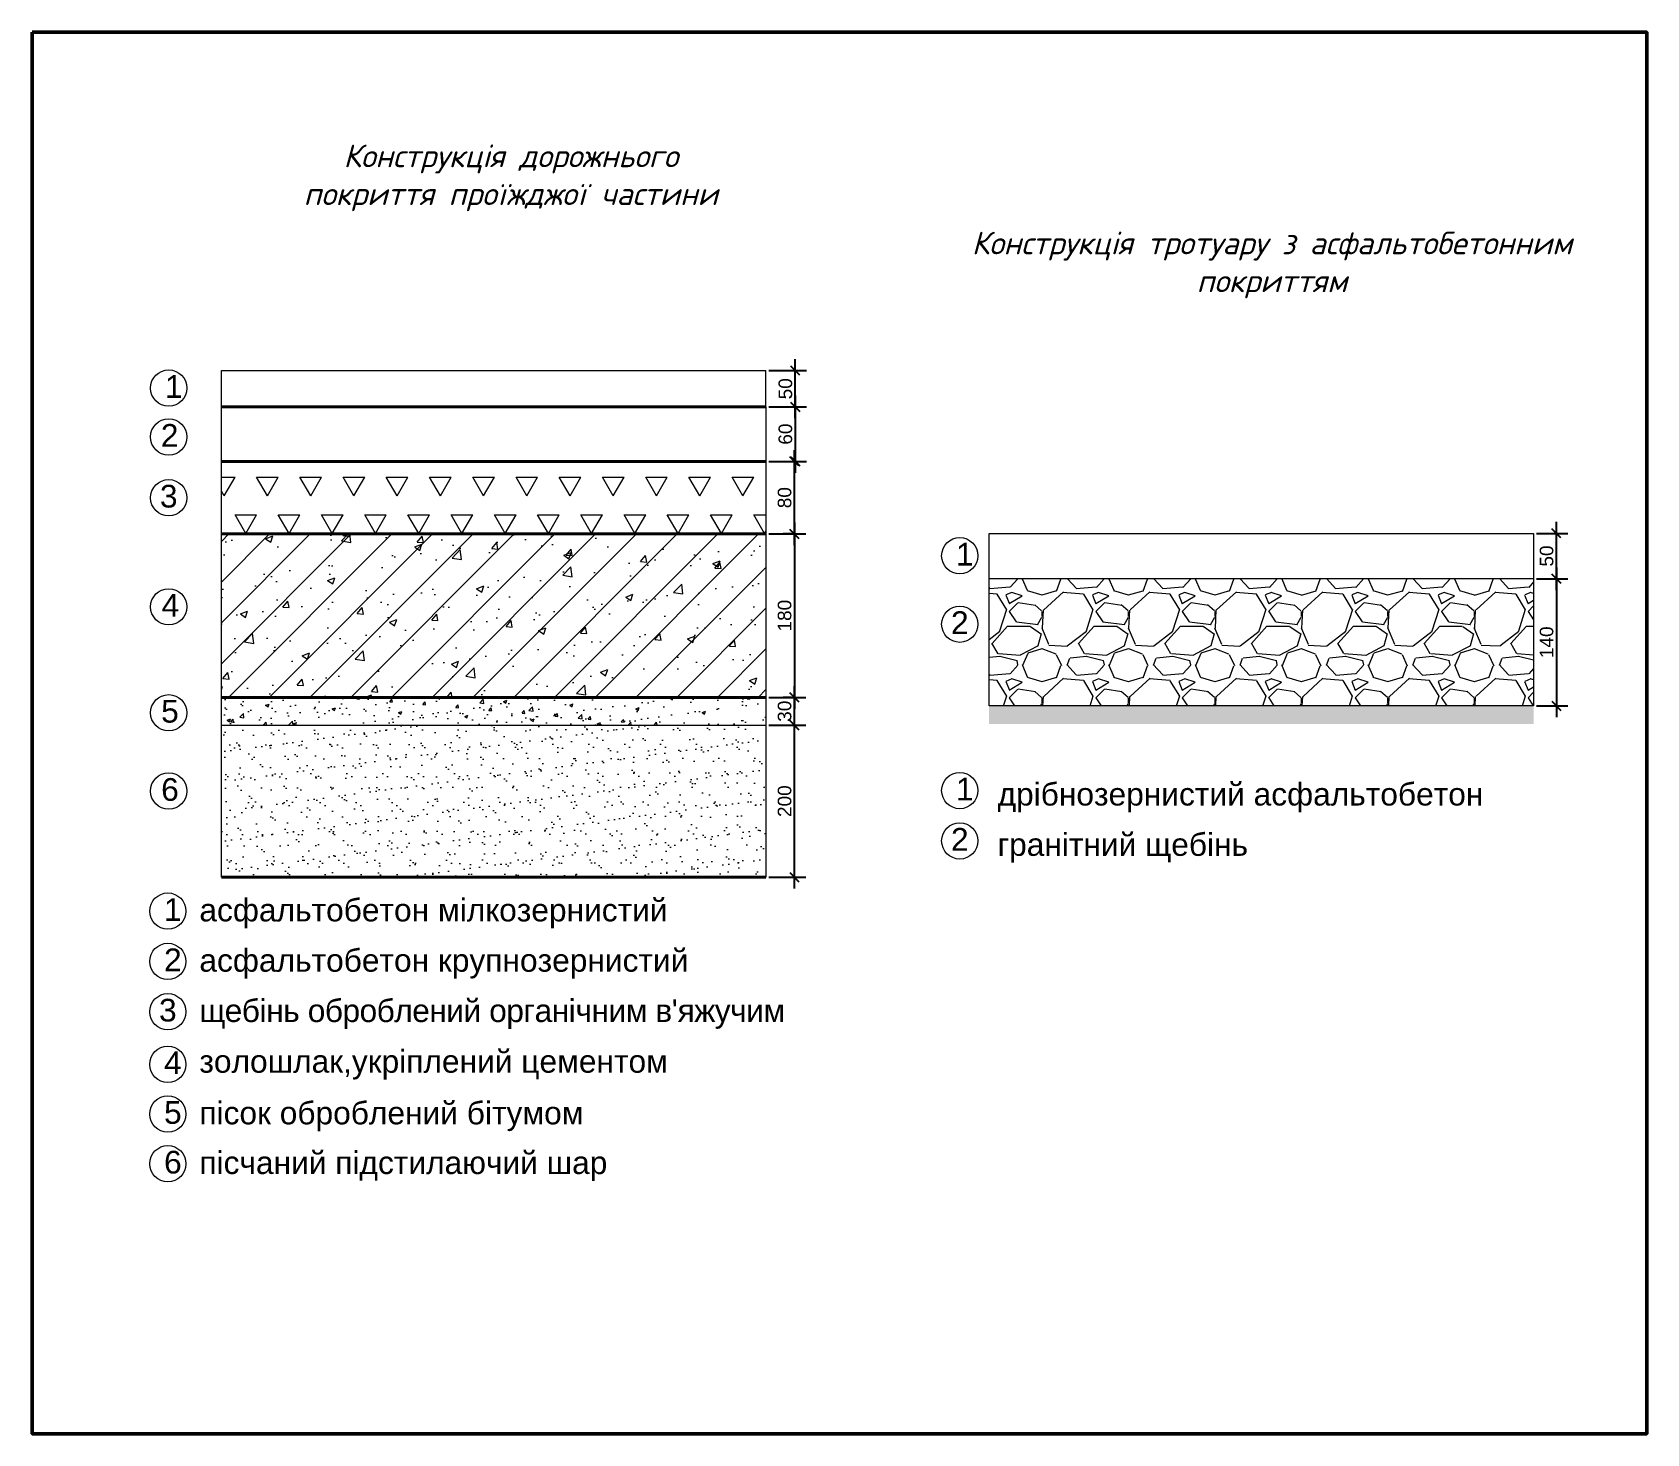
# Model space of a CAD drawing. Header units: millimetres. Extents: x -2123 to 33349, y -614 to 835.
# Drawn here: x 421.3 to 777, y -269.4 to 39.4 of the extents above; entities that cross this region are included whole.
import ezdxf

# ---------------------------------------------------------------- set-up
doc = ezdxf.new("R2010")
doc.units = ezdxf.units.MM
doc.layers.get('0').update_dxf_attribs({"lineweight": 15})
doc.layers.add('Дор. Розм.', color=7, linetype='Continuous', lineweight=50)
doc.styles.get("Standard").update_dxf_attribs({"font": 'arial.ttf'})
doc.styles.add('профили', font='isocpeui.ttf')
doc.dimstyles.new('Копия ISO-25', dxfattribs={"dimtxt": 3, "dimasz": 2, "dimexe": 2.5, "dimexo": 0.625, "dimtad": 1, "dimlfac": 0.5, "dimzin": 12, "dimdsep": 46, "dimtxsty": 'Standard', "dimblk": 'OBLIQUE', "dimcen": 0, "dimdle": 2.5, "dimadec": 0, "dimazin": 0, "dimtfac": 1, "dimtmove": 1, "dimatfit": 3, "dimfxl": 1, "dimarcsym": 0})

msp = doc.modelspace()

# ---------------------------------------------------------------- texts
at = {"color": 0, "char_height": 5, "attachment_point": 2, "style": 'профили'}
for s, insert, width in [('Конструкція дорожнього покриття проїжджої частини', (526.737, 14.64), 98.36665), ('Конструкція тротуару з асфальтобетонним покриттям', (694.453, -4.552), 139.74949)]:
    msp.add_mtext(s, dxfattribs=dict(at, insert=insert, width=width))
at = {"color": 0, "char_height": 5, "attachment_point": 1}
for s, insert, width in [('1', (450.539, -36.169), 1.38618), ('2', (449.632, -46.945), 1.38618), ('3', (449.428, -60.335), 1.38618), ('1', (624.85, -73.109), 1.38618), ('4', (449.789, -84.369), 1.38618), ('2', (623.739, -88.195), 1.38618), ('5', (449.704, -107.721), 1.38618), ('6', (449.704, -124.956), 1.38618), ('1', (624.85, -124.852), 1.38618), ('дрібнозернистий асфальтобетон', (633.998, -125.992), 122.6217), ('2', (623.739, -135.938), 1.38618), ('гранітний щебінь', (633.998, -137.078), 63.80882), ('1', (450.343, -151.404), 1.38618), ('асфальтобетон мілкозернистий', (458.126, -151.518), 111.70526), ('2', (450.343, -162.49), 1.38618), ('асфальтобетон крупнозернистий', (458.126, -162.604), 111.70526), ('3', (449.232, -173.576), 1.38618), ("{\\T0.97;щебінь оброблений органічним в'яжучим}", (458.126, -173.691), 174.37079), ('золошлак,укріплений цементом', (458.126, -184.857), 149.6088), ('4', (450.343, -185.171), 1.38618), ('5', (450.343, -196.119), 1.38618), ('пісок оброблений бітумом', (458.126, -196.233), 151.6857), ('6', (450.343, -207.067), 1.38618), ('пісчаний підстилаючий шар', (458.126, -207.181), 151.6857)]:
    msp.add_mtext(s, dxfattribs=dict(at, insert=insert, width=width))

# ---------------------------------------------------------------- blocks, each defined once
blk = doc.blocks.new('_Oblique')
at = {"color": 0, "linetype": 'ByBlock', "lineweight": -2}
blk.add_line((-0.5, -0.5), (0.5, 0.5), dxfattribs=at)
blk = doc.blocks.new('*D308')
at = {"color": 0, "lineweight": -2, "transparency": 16777216}
for p, q in [((589.42, -40.66), (589.42, -57.66)), ((583.6, -43.16), (591.92, -43.16)), ((583.6, -55.16), (591.92, -55.16))]:
    blk.add_line(p, q, dxfattribs=at)
at = {"layer": 'Defpoints', "color": 0, "transparency": 16777216}
for p in [(582.97, -43.16), (582.97, -55.16), (589.42, -55.16)]:
    blk.add_point(p, dxfattribs=at)
at = {"color": 0, "lineweight": -2, "transparency": 16777216, "xscale": 2, "yscale": 2, "zscale": 2}
for p, rotation in [((589.42, -43.16), 90), ((589.42, -55.16), 270)]:
    blk.add_blockref('_Oblique', p, dxfattribs=dict(at, rotation=rotation))
at = {"color": 0, "transparency": 16777216, "insert": (587.26, -49.16), "char_height": 3, "attachment_point": 5, "rotation": 90}
blk.add_mtext('60', dxfattribs=at)
blk = doc.blocks.new('*D309')
at = {"color": 0, "lineweight": -2, "transparency": 16777216}
for p, q in [((583.6, -35.17), (591.92, -35.17)), ((589.42, -45.66), (589.42, -32.67)), ((583.6, -43.16), (591.92, -43.16))]:
    blk.add_line(p, q, dxfattribs=at)
at = {"layer": 'Defpoints', "color": 0, "transparency": 16777216}
for p in [(582.97, -35.17), (589.42, -35.17), (582.97, -43.16)]:
    blk.add_point(p, dxfattribs=at)
at = {"color": 0, "lineweight": -2, "transparency": 16777216, "xscale": 2, "yscale": 2, "zscale": 2}
for p, rotation in [((589.42, -35.17), 90), ((589.42, -43.16), 270)]:
    blk.add_blockref('_Oblique', p, dxfattribs=dict(at, rotation=rotation))
at = {"color": 0, "transparency": 16777216, "insert": (587.26, -39.17), "char_height": 3, "attachment_point": 5, "rotation": 90}
blk.add_mtext('50', dxfattribs=at)
blk = doc.blocks.new('*D310')
at = {"color": 0, "lineweight": -2, "transparency": 16777216}
for p, q in [((589.24, -73.66), (589.24, -52.66)), ((583.6, -55.16), (591.74, -55.16)), ((583.6, -71.16), (591.74, -71.16))]:
    blk.add_line(p, q, dxfattribs=at)
at = {"layer": 'Defpoints', "color": 0, "transparency": 16777216}
for p in [(582.97, -55.16), (589.24, -55.16), (582.97, -71.16)]:
    blk.add_point(p, dxfattribs=at)
at = {"color": 0, "lineweight": -2, "transparency": 16777216, "xscale": 2, "yscale": 2, "zscale": 2}
for p, rotation in [((589.24, -55.16), 90), ((589.24, -71.16), 270)]:
    blk.add_blockref('_Oblique', p, dxfattribs=dict(at, rotation=rotation))
at = {"color": 0, "transparency": 16777216, "insert": (587.08, -63.16), "char_height": 3, "attachment_point": 5, "rotation": 90}
blk.add_mtext('80', dxfattribs=at)
blk = doc.blocks.new('*D311')
at = {"color": 0, "lineweight": -2, "transparency": 16777216}
for p, q in [((589.24, -115.78), (589.24, -104.66)), ((583.6, -107.16), (591.74, -107.16)), ((583.6, -113.28), (591.74, -113.28))]:
    blk.add_line(p, q, dxfattribs=at)
at = {"layer": 'Defpoints', "color": 0, "transparency": 16777216}
for p in [(582.97, -107.16), (589.24, -107.16), (582.97, -113.28)]:
    blk.add_point(p, dxfattribs=at)
at = {"color": 0, "lineweight": -2, "transparency": 16777216, "xscale": 2, "yscale": 2, "zscale": 2}
for p, rotation in [((589.24, -107.16), 90), ((589.24, -113.28), 270)]:
    blk.add_blockref('_Oblique', p, dxfattribs=dict(at, rotation=rotation))
at = {"color": 0, "transparency": 16777216, "insert": (587.08, -110.22), "char_height": 3, "attachment_point": 5, "rotation": 90}
blk.add_mtext('30', dxfattribs=at)
blk = doc.blocks.new('*D307')
at = {"color": 0, "lineweight": -2, "transparency": 16777216}
for p, q in [((589.24, -68.66), (589.24, -109.66)), ((588.62, -71.16), (586.74, -71.16)), ((588.62, -107.16), (586.74, -107.16))]:
    blk.add_line(p, q, dxfattribs=at)
at = {"layer": 'Defpoints', "color": 0, "transparency": 16777216}
for p in [(589.24, -71.16), (589.24, -107.16), (589.24, -107.16)]:
    blk.add_point(p, dxfattribs=at)
at = {"color": 0, "lineweight": -2, "transparency": 16777216, "xscale": 2, "yscale": 2, "zscale": 2}
for p, rotation in [((589.24, -71.16), 90), ((589.24, -107.16), 270)]:
    blk.add_blockref('_Oblique', p, dxfattribs=dict(at, rotation=rotation))
at = {"color": 0, "transparency": 16777216, "insert": (587.08, -89.16), "char_height": 3, "attachment_point": 5, "rotation": 90}
blk.add_mtext('180', dxfattribs=at)
blk = doc.blocks.new('*D312')
at = {"color": 0, "lineweight": -2, "transparency": 16777216}
for p, q in [((752.74, -71.02), (759.63, -71.02)), ((757.13, -83.52), (757.13, -68.52)), ((752.74, -81.02), (759.63, -81.02))]:
    blk.add_line(p, q, dxfattribs=at)
at = {"layer": 'Defpoints', "color": 0, "transparency": 16777216}
for p in [(752.12, -71.02), (757.13, -71.02), (752.12, -81.02)]:
    blk.add_point(p, dxfattribs=at)
at = {"color": 0, "lineweight": -2, "transparency": 16777216, "xscale": 2, "yscale": 2, "zscale": 2}
for p, rotation in [((757.13, -71.02), 90), ((757.13, -81.02), 270)]:
    blk.add_blockref('_Oblique', p, dxfattribs=dict(at, rotation=rotation))
at = {"color": 0, "transparency": 16777216, "insert": (754.98, -76.02), "char_height": 3, "attachment_point": 5, "rotation": 90}
blk.add_mtext('50', dxfattribs=at)
blk = doc.blocks.new('*D313')
at = {"color": 0, "lineweight": -2, "transparency": 16777216}
for p, q in [((752.74, -81.02), (759.63, -81.02)), ((757.13, -78.52), (757.13, -111.52)), ((752.74, -109.02), (759.63, -109.02))]:
    blk.add_line(p, q, dxfattribs=at)
at = {"layer": 'Defpoints', "color": 0, "transparency": 16777216}
for p in [(752.12, -81.02), (752.12, -109.02), (757.13, -109.02)]:
    blk.add_point(p, dxfattribs=at)
at = {"color": 0, "lineweight": -2, "transparency": 16777216, "xscale": 2, "yscale": 2, "zscale": 2}
for p, rotation in [((757.13, -81.02), 90), ((757.13, -109.02), 270)]:
    blk.add_blockref('_Oblique', p, dxfattribs=dict(at, rotation=rotation))
at = {"color": 0, "transparency": 16777216, "insert": (754.98, -95.02), "char_height": 3, "attachment_point": 5, "rotation": 90}
blk.add_mtext('140', dxfattribs=at)
blk = doc.blocks.new('*D314')
at = {"color": 0, "lineweight": -2, "transparency": 16777216}
for p, q in [((583.6, -113.28), (591.74, -113.28)), ((589.24, -149.28), (589.24, -110.78)), ((583.6, -146.78), (591.74, -146.78))]:
    blk.add_line(p, q, dxfattribs=at)
at = {"layer": 'Defpoints', "color": 0, "transparency": 16777216}
for p in [(582.97, -113.28), (589.24, -113.28), (582.97, -146.78)]:
    blk.add_point(p, dxfattribs=at)
at = {"color": 0, "lineweight": -2, "transparency": 16777216, "xscale": 2, "yscale": 2, "zscale": 2}
for p, rotation in [((589.24, -113.28), 90), ((589.24, -146.78), 270)]:
    blk.add_blockref('_Oblique', p, dxfattribs=dict(at, rotation=rotation))
at = {"color": 0, "transparency": 16777216, "insert": (587.08, -130.03), "char_height": 3, "attachment_point": 5, "rotation": 90}
blk.add_mtext('200', dxfattribs=at)

# ---------------------------------------------------------------- dimensions: what is measured, and where the dimension line sits
at = {"color": 0}
for base, p1, p2, text, picture, middle in [((589.416, -35.171), (582.974, -43.164), (582.974, -35.171), '50', '*D309', (587.259, -39.168)), ((589.416, -55.164), (582.974, -43.164), (582.974, -55.164), '60', '*D308', (587.259, -49.164)), ((589.242, -55.164), (582.974, -71.164), (582.974, -55.164), '80', '*D310', (587.085, -63.164)), ((589.242, -107.164), (589.242, -71.164), (589.242, -107.164), '180', '*D307', (587.085, -89.164)), ((757.134, -109.024), (752.118, -81.024), (752.118, -109.024), '140', '*D313', (754.978, -95.024)), ((589.242, -107.164), (582.974, -113.283), (582.974, -107.164), '30', '*D311', (587.084, -110.224))]:
    dim = msp.add_linear_dim(base=base, p1=p1, p2=p2, angle=90, text=text, dimstyle='Копия ISO-25', dxfattribs=at)
    dim.commit()
    dim.dimension.update_dxf_attribs({"geometry": picture, "text_midpoint": middle})
dim = msp.add_linear_dim(base=(757.134, -71.024), p1=(752.118, -81.024), p2=(752.118, -71.024), angle=90, text='50', dimstyle='Копия ISO-25', dxfattribs=at)
dim.commit()
dim.dimension.update_dxf_attribs({"geometry": '*D312', "text_midpoint": (757.134, -76.024), "dimtype": 160})
dim = msp.add_aligned_dim(p1=(582.974, -146.782), p2=(582.974, -113.283), distance=-6.268, text='200', dimstyle='Копия ISO-25', dxfattribs=at)
dim.commit()
dim.dimension.update_dxf_attribs({"geometry": '*D314', "text_midpoint": (587.085, -130.033)})

# ---------------------------------------------------------------- hatches: boundary and pattern name
h = msp.add_hatch()
h.set_pattern_fill('TRIANG', color=0, style=0)
h.set_pattern_definition([(60, (-98.3805, -293.76), (-4.7625, 8.24889), [4.7625, -4.7625]), (120, (-98.3805, -293.76), (-9.525, 1e-06), [4.7625, -4.7625]), (0, (-100.762, -289.636), (4.7625, 8.24889), [4.7625, -4.7625])])
h.paths.add_polyline_path([(582.974, -71.164), (582.974, -55.164), (462.974, -55.164), (462.974, -71.164)])
h = msp.add_hatch()
h.set_pattern_fill('AR-CONC', color=0, scale=0.09)
h.set_pattern_definition([(50, (373.343, -315.091), (16.3966, -1.4345), [1.7145, -18.8595]), (355, (373.343, -315.091), (-3.1719, 17.1951), [1.3716, -15.08765]), (100.4514, (374.71, -315.21), (13.2247, 15.7606), [1.4571, -16.0281]), (46.184, (373.343, -310.519), (24.3971, -3.7838), [2.5717, -28.2892]), (96.6356, (375.376, -310.834), (21.3664, 22.2684), [2.1857, -24.0422]), (351.184, (373.343, -310.52), (21.3664, 22.2684), [2.0574, -22.6314]), (21, (375.629, -311.662), (13.6453, -9.20387), [1.7145, -18.8595]), (326, (375.629, -311.662), (5.5622, 16.5769), [1.3716, -15.0876]), (71.4514, (376.766, -312.429), (19.2075, 7.37305), [1.4571, -16.0281]), (37.5, (373.343, -315.091), (0.27797, 7.60995), [0, -14.90472, 0, -15.3162, 0, -15.14475]), (7.5, (373.343, -315.091), (6.01377, 9.01625), [0, -8.73252, 0, -14.56182, 0, -5.77215]), (327.5, (368.245, -315.091), (12.20315, -0.51559), [0, -5.715, 0, -17.8308, 0, -23.6601]), (317.5, (365.959, -315.091), (13.33163, 2.2884), [0, -7.4295, 0, -11.84148, 0, -16.8021])])
h.paths.add_polyline_path([(582.974, -71.164), (462.974, -71.164), (462.974, -107.164), (582.974, -107.164)])
h = msp.add_hatch()
h.set_pattern_fill('ANSI31', color=0, scale=2)
h.set_pattern_definition([(45, (373.343, -315.091), (-4.49013, 4.49013), [])])
h.paths.add_polyline_path([(582.974, -71.164), (462.974, -71.164), (462.974, -107.164), (582.974, -107.164)])
h = msp.add_hatch()
h.set_pattern_fill('GRAVEL', color=0, scale=0.75, style=0)
h.set_pattern_definition([(228.0128, (-161.7337, -309.7102), (-152.4001295, -171.4502107), [2.5629, -253.72875]), (184.9697, (-163.4482, -311.6152), (228.6003698, 19.0498656), [4.39804, -435.405]), (132.5104, (-167.8297, -311.9962), (190.4998614, -209.5502047), [3.10112, -307.01025]), (267.2737, (-175.2592, -316.7587), (19.0499173, 380.9998774), [4.00504, -396.498]), (292.8337, (-175.4497, -320.7592), (-95.2502704, 228.60013), [3.92726, -388.7985]), (357.2737, (-173.9257, -324.3787), (-380.9998774, 19.0499173), [4.00504, -396.498]), (37.6942, (-169.92516, -324.5692), (-247.65015646, -190.4998302), [5.29645, -524.34825]), (72.2553, (-165.73416, -321.3307), (133.35026674, 419.10012155), [5.0004, -495.03975]), (121.4296, (-164.2102, -316.5682), (-152.4000393, 247.6497087), [4.0186, -397.84125]), (175.2364, (-166.3057, -313.1392), (209.5498354, -19.0498212), [4.58785, -224.80425]), (222.3974, (-170.87766, -312.7582), (-228.60000688, -209.54972738), [5.93309, -587.376]), (138.8141, (-156.3997, -316.9492), (-133.349915, 114.2998242), [2.02504, -200.4795]), (171.4692, (-157.9237, -315.6157), (247.649622, -38.100096), [3.85261, -381.4095]), (225, (-161.734, -315.044), (-4e-15, -19.04999), [2.69407, -24.24667]), (203.1986, (-163.0672, -312.7582), (95.250321, 38.100167), [1.4508, -143.6295]), (291.8014, (-164.4007, -313.3297), (-19.050013, 57.150037), [2.05174, -100.536]), (30.9638, (-163.6387, -315.2347), (57.14994, 38.10003), [3.3324, -107.74725]), (161.5651, (-160.781, -313.52), (38.100017, -19.04997), [2.40965, -57.83175]), (16.3895, (-175.4497, -313.3297), (190.5001051, 57.1498811), [3.37566, -334.191]), (70.3462, (-172.2112, -312.3772), (-76.1997877, -209.5497037), [2.832, -280.3665]), (293.1986, (-160.7812, -309.7102), (-38.100167, 95.250321), [2.9016, -142.179]), (343.6105, (-159.6382, -312.3772), (-190.5001051, 57.1498811), [3.37566, -334.191]), (339.444, (-175.4497, -325.1407), (-95.250118, 38.099954), [3.25526, -159.50775]), (294.7751, (-172.4017, -326.2837), (-95.249778, 209.5499027), [2.72754, -270.027]), (66.8014, (-160.5907, -328.7602), (38.100167, 95.250321), [2.9016, -142.179]), (17.354, (-159.4477, -326.0932), (-247.6500134, -76.199885), [3.19337, -316.143]), (69.444, (-169.9252, -328.7602), (-38.099954, -95.250118), [1.62763, -161.136]), (101.3099, (-161.7337, -328.76), (-19.049906, 76.199756), [0.97136, -96.165]), (165.9638, (-161.924, -327.8077), (57.15004, -19.049967), [3.92726, -74.61787]), (186.009, (-165.7342, -326.8552), (190.4997191, 19.0499555), [3.6395, -360.3105]), (303.6901, (-163.6387, -316.949), (-19.050007, 38.099963), [2.74743, -65.93835]), (353.1572, (-162.11466, -319.2352), (323.8501339, -38.10017064), [4.79668, -474.87]), (60.9454, (-157.3522, -319.8067), (-76.1998227, -133.349682), [1.9613, -194.1705]), (90, (-156.4, -318.092), (-19.05, 19.05), [1.143, -17.907]), (120.2564, (-166.1152, -326.2837), (76.1998385, -133.3499327), [2.6465, -262.00425]), (48.0128, (-167.4487, -323.9977), (152.4001295, 171.4502107), [5.12582, -251.166]), (0, (-164.02, -320.188), (19.05, 19.05), [4.953, -14.097]), (325.3048, (-159.0667, -320.1877), (-190.49967, 133.3500127), [3.01207, -298.19475]), (254.0546, (-156.5902, -321.9022), (-19.0500486, -76.2001815), [2.77372, -135.91275]), (207.646, (-157.3522, -324.5692), (-361.9498729, -190.5001198), [4.5161, -447.09375]), (175.4261, (-161.35266, -326.6647), (-247.65005704, 19.04990783), [4.77772, -472.9935]), (175.4261, (-161.35266, -326.6647), (-247.65005704, 19.04990783), [4.77772, -472.9935])])
h.paths.add_polyline_path([(752.118, -109.024), (752.118, -81.024), (632.118, -81.024), (632.118, -109.024)])
h = msp.add_hatch()
h.set_pattern_fill('AR-CONC', color=0, scale=0.04)
h.set_pattern_definition([(50, (373.343, -315.091), (7.28739, -0.63756), [0.762, -8.382]), (355, (373.343, -315.091), (-1.40974, 7.64227), [0.6096, -6.70562]), (100.4514, (373.95, -315.144), (5.87765, 7.00471), [0.6476, -7.12361]), (46.1842, (373.343, -313.059), (10.84316, -1.6817), [1.143, -12.573]), (96.6356, (374.247, -313.199), (9.49617, 9.89704), [0.9714, -10.68542]), (351.184, (373.343, -313.059), (9.49617, 9.89704), [0.9144, -10.0584]), (21, (374.359, -313.567), (6.06458, -4.09061), [0.762, -8.382]), (326, (374.359, -313.567), (2.47208, 7.36752), [0.6096, -6.7056]), (71.4514, (374.8644, -313.908), (8.53666, 3.27691), [0.6476, -7.1236]), (37.5, (373.343, -315.091), (0.123544, 3.382202), [0, -6.62432, 0, -6.8072, 0, -6.731]), (7.5, (373.343, -315.091), (2.672787, 4.007223), [0, -3.88112, 0, -6.47192, 0, -2.5654]), (327.5, (371.0773, -315.091), (5.423624, -0.22915), [0, -2.54, 0, -7.9248, 0, -10.5156]), (317.5, (370.0613, -315.091), (5.92517, 1.01706), [0, -3.302, 0, -5.26288, 0, -7.4676])])
h.paths.add_polyline_path([(582.974, -107.164), (462.974, -107.164), (462.974, -113.283), (582.974, -113.283)])
h = msp.add_hatch()
h.set_pattern_fill('EARTH', color=0, scale=0.25, style=0)
h.set_pattern_definition([(0, (-175.4497, -328.7602), (1.5875, 1.5875), [1.5875, -1.5875]), (0, (-175.4497, -328.1649), (1.5875, 1.5875), [1.5875, -1.5875]), (0, (-175.4497, -327.5696), (1.5875, 1.5875), [1.5875, -1.5875]), (90, (-175.2512, -327.3711), (-1.5875, 1.5875), [1.5875, -1.5875]), (90, (-174.6559, -327.3711), (-1.5875, 1.5875), [1.5875, -1.5875]), (90, (-174.0606, -327.3711), (-1.5875, 1.5875), [1.5875, -1.5875])])
h.paths.add_polyline_path([(752.118, -109.024), (632.118, -109.024), (632.118, -113.024), (752.118, -113.024)])
h = msp.add_hatch()
h.set_pattern_fill('AR-SAND', color=0, scale=0.1)
h.set_pattern_definition([(37.5, (373.343, -315.091), (-0.160003, 4.89413), [0, -3.8608, 0, -4.318, 0, -4.1275]), (7.5, (373.343, -315.091), (4.49523, 7.16825), [0, -2.0828, 0, -3.4798, 0, -1.3335]), (327.5, (370.2188, -315.091), (7.909924, 0.01437), [0, -1.27, 0, -4.572, 0, -5.969]), (317.5, (370.219, -315.091), (7.63556, 2.2293), [0, -0.635, 0, -2.9972, 0, -3.429])])
h.paths.add_polyline_path([(582.974, -113.283), (462.974, -113.283), (462.974, -146.782), (582.974, -146.782)])

# ---------------------------------------------------------------- linework, layer by layer
at = {"color": 0}
for p, q in [((462.974, -43.164), (462.974, -35.171)), ((462.974, -35.171), (582.974, -35.171)), ((582.974, -43.164), (582.974, -35.171)), ((462.974, -146.782), (462.974, -43.164)), ((582.974, -43.164), (582.974, -55.164)), ((582.974, -55.164), (582.974, -71.164)), ((632.118, -71.024), (752.118, -71.024)), ((632.118, -109.024), (632.118, -71.024)), ((752.118, -71.024), (752.118, -81.024)), ((582.974, -71.164), (582.974, -107.164)), ((752.118, -81.024), (632.118, -81.024)), ((752.118, -81.024), (752.118, -109.024)), ((462.974, -113.283), (462.974, -107.164)), ((582.974, -107.164), (582.974, -146.782)), ((752.118, -109.024), (632.118, -109.024)), ((462.974, -113.283), (582.974, -113.283))]:
    msp.add_line(p, q, dxfattribs=at)
at = {"color": 0, "lineweight": 40}
for p, q in [((462.974, -43.164), (582.974, -43.164)), ((582.974, -55.164), (462.974, -55.164)), ((582.974, -71.164), (462.974, -71.164)), ((582.974, -107.164), (462.974, -107.164)), ((582.974, -146.782), (462.974, -146.782))]:
    msp.add_line(p, q, dxfattribs=at)
at = {"color": 0}
for centre in [(451.371, -39.013), (451.371, -49.789), (451.371, -63.179), (625.682, -75.953), (451.371, -87.213), (625.682, -91.039), (451.371, -110.565), (451.371, -127.8), (625.682, -127.696), (625.682, -138.782), (451.175, -154.248), (451.175, -165.334), (451.175, -176.421), (451.175, -188.015), (451.175, -198.963), (451.175, -209.911)]:
    msp.add_circle(centre, 4, dxfattribs=at)
at = {"layer": 'Дор. Розм.'}
msp.add_lwpolyline([(421.309, 39.372), (777.035, 39.372), (777.035, -269.395), (421.309, -269.395)], close=True, dxfattribs=at)

msp.set_redraw_order([(e.dxf.handle, doc.entitydb.next_handle()) for e in msp.query("TEXT MTEXT ATTDEF DIMENSION ARC_DIMENSION")])  # texts and dimensions are drawn at this point

doc.saveas('drawing.dxf')
